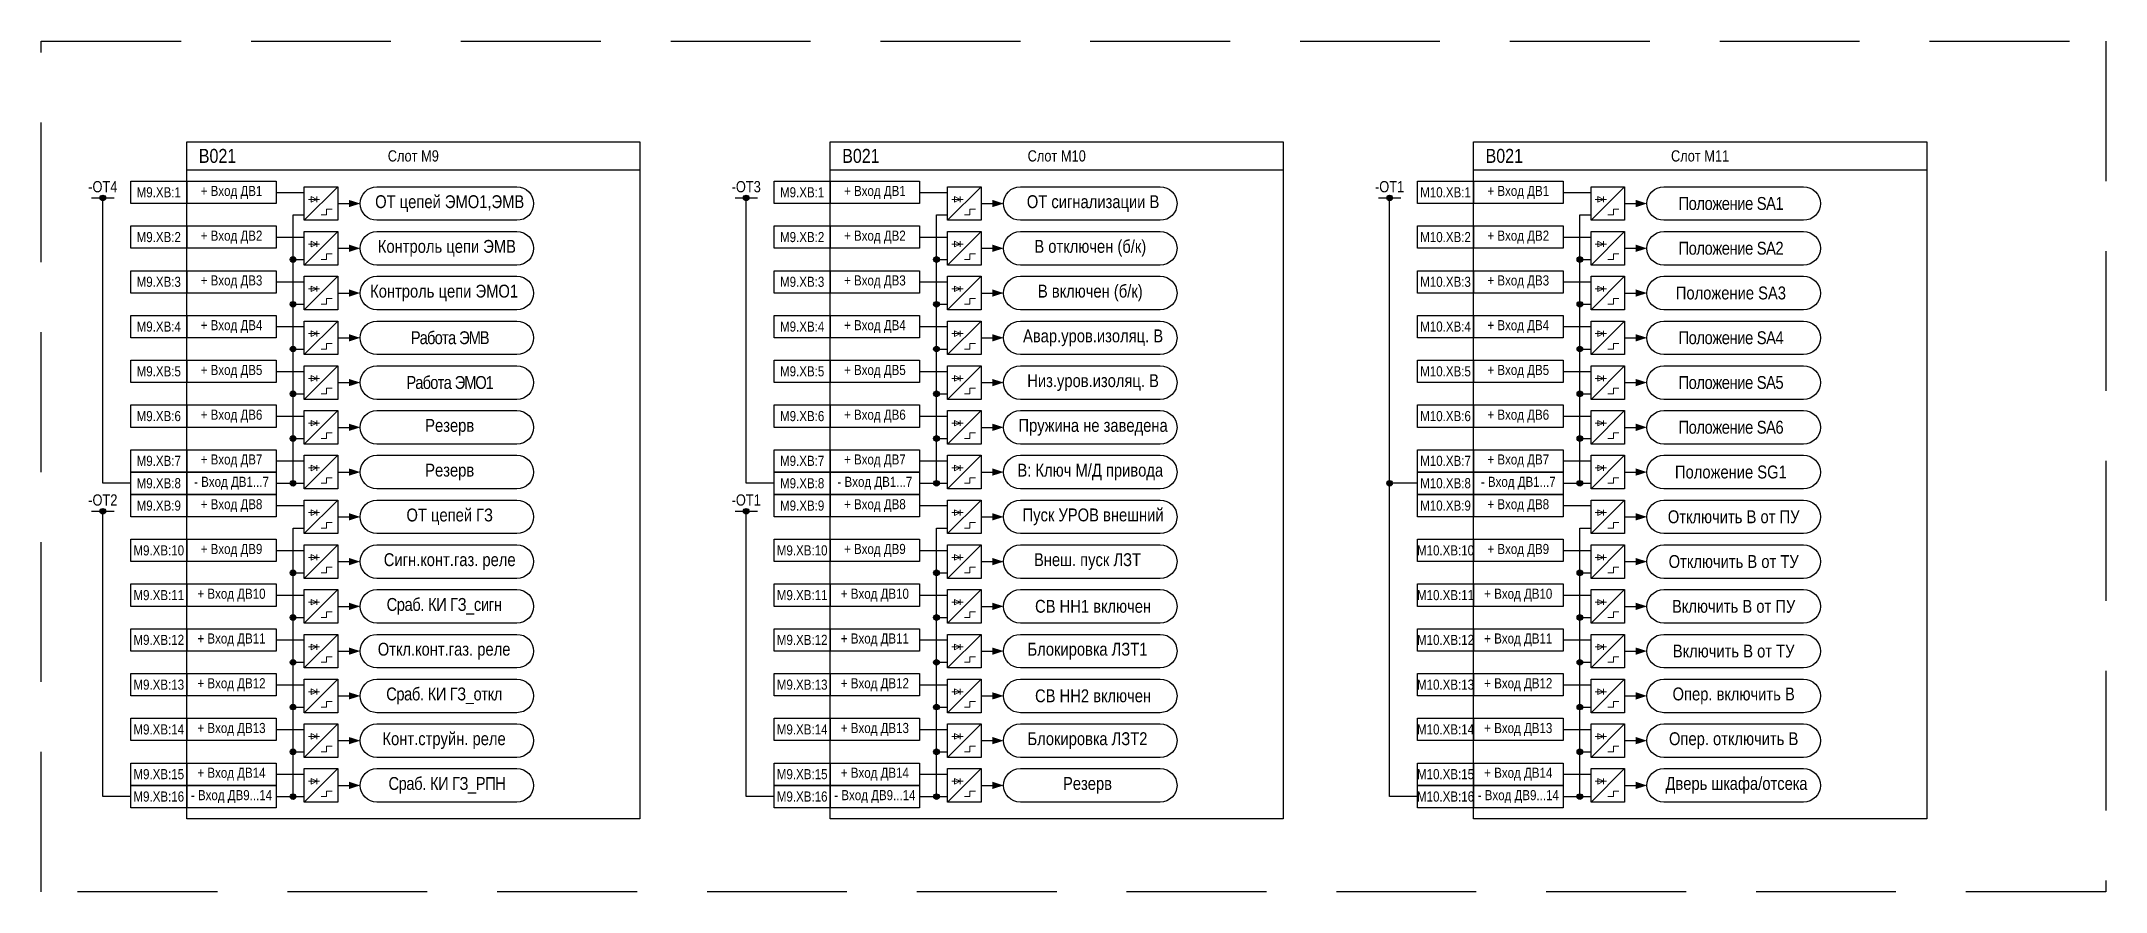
# Model space of a CAD drawing. Header units: millimetres. Extents: x 1657 to 7470, y -558 to 594.
# Drawn here: x 6330 to 6699, y -279 to -127 of the extents above; entities that cross this region are included whole.
import ezdxf

# ---------------------------------------------------------------- set-up
doc = ezdxf.new("R2010")
doc.units = ezdxf.units.MM
doc.linetypes.add('штриховая2', pattern=[0.375, 0.25, -0.125])
doc.layers.add('_ОРЗ_0.3', color=7, linetype='Continuous', lineweight=30)
doc.layers.add('TEXT', color=7, linetype='Continuous', lineweight=25)
doc.layers.add('Основная', color=7, linetype='Continuous')
doc.styles.add('1.8_Gost_RD', font='ARIALN.TTF', dxfattribs={"height": 1.8})
doc.styles.add('2.5_Gost_RD', font='ARIALN.TTF', dxfattribs={"height": 2.5})

msp = doc.modelspace()

# ---------------------------------------------------------------- texts
at = {"ltscale": 100, "attachment_point": 5}
for s, insert, char_height, width, style in [('B021', (6361.5, -147.5), 2.5, 11, '2.5_Gost_RD'), ('Слот М9', (6396.5, -147.5), 2, 81, '1.8_Gost_RD'), ('B021', (6476.5, -147.5), 2.5, 11, '2.5_Gost_RD'), ('Слот М10', (6511.5, -147.5), 2, 81, '1.8_Gost_RD'), ('B021', (6591.5, -147.5), 2.5, 11, '2.5_Gost_RD'), ('Слот М11', (6626.5, -147.5), 2, 81, '1.8_Gost_RD'), ('-ОТ4', (6341, -153), 2, 81, '1.8_Gost_RD'), ('M9.XB:1', (6351, -154), 1.8, 10, '1.8_Gost_RD'), ('+ Вход ДВ1', (6364, -154), 1.8, 16, '1.8_Gost_RD'), ('-ОТ3', (6456, -153), 2, 81, '1.8_Gost_RD'), ('M9.XB:1', (6466, -154), 1.8, 10, '1.8_Gost_RD'), ('+ Вход ДВ1', (6479, -154), 1.8, 16, '1.8_Gost_RD'), ('ОТ сигнализации В', (6518, -156), 2.3, 31, '2.5_Gost_RD'), ('-ОТ1', (6571, -153), 2, 81, '1.8_Gost_RD'), ('M10.XB:1', (6581, -154), 1.8, 10, '1.8_Gost_RD'), ('+ Вход ДВ1', (6594, -154), 1.8, 16, '1.8_Gost_RD'), ('M9.XB:2', (6351, -162), 1.8, 10, '1.8_Gost_RD'), ('+ Вход ДВ2', (6364, -162), 1.8, 16, '1.8_Gost_RD'), ('M9.XB:2', (6466, -162), 1.8, 10, '1.8_Gost_RD'), ('+ Вход ДВ2', (6479, -162), 1.8, 16, '1.8_Gost_RD'), ('M10.XB:2', (6581, -162), 1.8, 10, '1.8_Gost_RD'), ('+ Вход ДВ2', (6594, -162), 1.8, 16, '1.8_Gost_RD'), ('M9.XB:3', (6351, -170), 1.8, 10, '1.8_Gost_RD'), ('+ Вход ДВ3', (6364, -170), 1.8, 16, '1.8_Gost_RD'), ('M9.XB:3', (6466, -170), 1.8, 10, '1.8_Gost_RD'), ('+ Вход ДВ3', (6479, -170), 1.8, 16, '1.8_Gost_RD'), ('M10.XB:3', (6581, -170), 1.8, 10, '1.8_Gost_RD'), ('+ Вход ДВ3', (6594, -170), 1.8, 16, '1.8_Gost_RD'), ('M9.XB:4', (6351, -178), 1.8, 10, '1.8_Gost_RD'), ('+ Вход ДВ4', (6364, -178), 1.8, 16, '1.8_Gost_RD'), ('M9.XB:4', (6466, -178), 1.8, 10, '1.8_Gost_RD'), ('+ Вход ДВ4', (6479, -178), 1.8, 16, '1.8_Gost_RD'), ('M10.XB:4', (6581, -178), 1.8, 10, '1.8_Gost_RD'), ('+ Вход ДВ4', (6594, -178), 1.8, 16, '1.8_Gost_RD'), ('M9.XB:5', (6351, -186), 1.8, 10, '1.8_Gost_RD'), ('+ Вход ДВ5', (6364, -186), 1.8, 16, '1.8_Gost_RD'), ('M9.XB:5', (6466, -186), 1.8, 10, '1.8_Gost_RD'), ('+ Вход ДВ5', (6479, -186), 1.8, 16, '1.8_Gost_RD'), ('M10.XB:5', (6581, -186), 1.8, 10, '1.8_Gost_RD'), ('+ Вход ДВ5', (6594, -186), 1.8, 16, '1.8_Gost_RD'), ('M9.XB:6', (6351, -194), 1.8, 10, '1.8_Gost_RD'), ('+ Вход ДВ6', (6364, -194), 1.8, 16, '1.8_Gost_RD'), ('\\A1;Резерв', (6403, -196), 2.3, 29.7748, '2.5_Gost_RD'), ('M9.XB:6', (6466, -194), 1.8, 10, '1.8_Gost_RD'), ('+ Вход ДВ6', (6479, -194), 1.8, 16, '1.8_Gost_RD'), ('M10.XB:6', (6581, -194), 1.8, 10, '1.8_Gost_RD'), ('+ Вход ДВ6', (6594, -194), 1.8, 16, '1.8_Gost_RD'), ('M9.XB:7', (6351, -202), 1.8, 10, '1.8_Gost_RD'), ('+ Вход ДВ7', (6364, -202), 1.8, 16, '1.8_Gost_RD'), ('\\A1;Резерв', (6403, -204), 2.3, 29.7748, '2.5_Gost_RD'), ('M9.XB:7', (6466, -202), 1.8, 10, '1.8_Gost_RD'), ('+ Вход ДВ7', (6479, -202), 1.8, 16, '1.8_Gost_RD'), ('M10.XB:7', (6581, -202), 1.8, 10, '1.8_Gost_RD'), ('+ Вход ДВ7', (6594, -202), 1.8, 16, '1.8_Gost_RD'), ('M9.XB:8', (6351, -206), 1.8, 10, '1.8_Gost_RD'), ('- Вход ДВ1...7', (6364, -206), 1.8, 16, '1.8_Gost_RD'), ('M9.XB:8', (6466, -206), 1.8, 10, '1.8_Gost_RD'), ('- Вход ДВ1...7', (6479, -206), 1.8, 16, '1.8_Gost_RD'), ('M10.XB:8', (6581, -206), 1.8, 10, '1.8_Gost_RD'), ('- Вход ДВ1...7', (6594, -206), 1.8, 16, '1.8_Gost_RD'), ('-ОТ2', (6341, -209), 2, 81, '1.8_Gost_RD'), ('M9.XB:9', (6351, -210), 1.8, 10, '1.8_Gost_RD'), ('+ Вход ДВ8', (6364, -210), 1.8, 16, '1.8_Gost_RD'), ('-ОТ1', (6456, -209), 2, 81, '1.8_Gost_RD'), ('M9.XB:9', (6466, -210), 1.8, 10, '1.8_Gost_RD'), ('+ Вход ДВ8', (6479, -210), 1.8, 16, '1.8_Gost_RD'), ('Пуск УРОВ внешний', (6518, -212), 2.3, 31, '2.5_Gost_RD'), ('M10.XB:9', (6581, -210), 1.8, 10, '1.8_Gost_RD'), ('+ Вход ДВ8', (6594, -210), 1.8, 16, '1.8_Gost_RD'), ('M9.XB:10', (6351, -218), 1.8, 10, '1.8_Gost_RD'), ('+ Вход ДВ9', (6364, -218), 1.8, 16, '1.8_Gost_RD'), ('M9.XB:10', (6466, -218), 1.8, 10, '1.8_Gost_RD'), ('+ Вход ДВ9', (6479, -218), 1.8, 16, '1.8_Gost_RD'), ('M10.XB:10', (6581, -218), 1.8, 10, '1.8_Gost_RD'), ('+ Вход ДВ9', (6594, -218), 1.8, 16, '1.8_Gost_RD'), ('M9.XB:11', (6351, -226), 1.8, 10, '1.8_Gost_RD'), ('+ Вход ДВ10', (6364, -226), 1.8, 16, '1.8_Gost_RD'), ('M9.XB:11', (6466, -226), 1.8, 10, '1.8_Gost_RD'), ('+ Вход ДВ10', (6479, -226), 1.8, 16, '1.8_Gost_RD'), ('M10.XB:11', (6581, -226), 1.8, 10, '1.8_Gost_RD'), ('+ Вход ДВ10', (6594, -226), 1.8, 16, '1.8_Gost_RD'), ('СВ НН1 включен', (6518, -228), 2.3, 31, '2.5_Gost_RD'), ('M9.XB:12', (6351, -234), 1.8, 10, '1.8_Gost_RD'), ('+ Вход ДВ11', (6364, -234), 1.8, 16, '1.8_Gost_RD'), ('M9.XB:12', (6466, -234), 1.8, 10, '1.8_Gost_RD'), ('+ Вход ДВ11', (6479, -234), 1.8, 16, '1.8_Gost_RD'), ('M10.XB:12', (6581, -234), 1.8, 10, '1.8_Gost_RD'), ('+ Вход ДВ11', (6594, -234), 1.8, 16, '1.8_Gost_RD'), ('M9.XB:13', (6351, -242), 1.8, 10, '1.8_Gost_RD'), ('+ Вход ДВ12', (6364, -242), 1.8, 16, '1.8_Gost_RD'), ('M9.XB:13', (6466, -242), 1.8, 10, '1.8_Gost_RD'), ('+ Вход ДВ12', (6479, -242), 1.8, 16, '1.8_Gost_RD'), ('СВ НН2 включен', (6518, -244), 2.3, 31, '2.5_Gost_RD'), ('M10.XB:13', (6581, -242), 1.8, 10, '1.8_Gost_RD'), ('+ Вход ДВ12', (6594, -242), 1.8, 16, '1.8_Gost_RD'), ('Опер. включить В', (6632.5, -244), 2.3, 31, '2.5_Gost_RD'), ('M9.XB:14', (6351, -250), 1.8, 10, '1.8_Gost_RD'), ('+ Вход ДВ13', (6364, -250), 1.8, 16, '1.8_Gost_RD'), ('\\A1;Конт.струйн. реле', (6402, -252), 2.3, 31, '2.5_Gost_RD'), ('M9.XB:14', (6466, -250), 1.8, 10, '1.8_Gost_RD'), ('+ Вход ДВ13', (6479, -250), 1.8, 16, '1.8_Gost_RD'), ('M10.XB:14', (6581, -250), 1.8, 10, '1.8_Gost_RD'), ('+ Вход ДВ13', (6594, -250), 1.8, 16, '1.8_Gost_RD'), ('Опер. отключить В', (6632.5, -252), 2.3, 31, '2.5_Gost_RD'), ('M9.XB:15', (6351, -258), 1.8, 10, '1.8_Gost_RD'), ('+ Вход ДВ14', (6364, -258), 1.8, 16, '1.8_Gost_RD'), ('M9.XB:15', (6466, -258), 1.8, 10, '1.8_Gost_RD'), ('+ Вход ДВ14', (6479, -258), 1.8, 16, '1.8_Gost_RD'), ('M10.XB:15', (6581, -258), 1.8, 10, '1.8_Gost_RD'), ('+ Вход ДВ14', (6594, -258), 1.8, 16, '1.8_Gost_RD'), ('M9.XB:16', (6351, -262), 1.8, 10, '1.8_Gost_RD'), ('- Вход ДВ9...14', (6364, -262), 1.8, 16, '1.8_Gost_RD'), ('\\A1;{\\T0.95;Сраб. КИ ГЗ_РПН}', (6402.5, -260), 2.3, 31, '2.5_Gost_RD'), ('M9.XB:16', (6466, -262), 1.8, 10, '1.8_Gost_RD'), ('- Вход ДВ9...14', (6479, -262), 1.8, 16, '1.8_Gost_RD'), ('M10.XB:16', (6581, -262), 1.8, 10, '1.8_Gost_RD'), ('- Вход ДВ9...14', (6594, -262), 1.8, 16, '1.8_Gost_RD')]:
    msp.add_mtext(s, dxfattribs=dict(at, insert=insert, char_height=char_height, width=width, style=style))
at = {"layer": 'TEXT', "ltscale": 100, "char_height": 2.3, "attachment_point": 5, "style": '2.5_Gost_RD'}
for s, insert, width in [('ОТ цепей ЭМО1,ЭМВ', (6403, -156), 31), ('{\\T0.95;Положение SA1}', (6632, -156), 31), ('В отключен (б/к)', (6517.5, -164), 31), ('Контроль цепи ЭМВ', (6402.5, -164), 28), ('{\\T0.95;Положение SA2}', (6632, -164), 31), ('Контроль цепи ЭМО1', (6402, -172), 28), ('В включен (б/к)', (6517.5, -172), 31), ('Положение SA3', (6632, -172), 31), ('{\\T0.9;Работа ЭМВ}', (6403, -180), 31), ('Авар.уров.изоляц. В', (6518, -180), 31), ('{\\T0.95;Положение SA4}', (6632, -180), 31), ('{\\T0.9;Работа ЭМО1}', (6403, -188), 31), ('Низ.уров.изоляц. В', (6518, -188), 31), ('{\\T0.95;Положение SA5}', (6632, -188), 31), ('Пружина не заведена', (6518, -196), 31), ('{\\T0.95;Положение SA6}', (6632, -196), 31), ('В: Ключ М/Д привода', (6517.5, -204), 31), ('Положение SG1', (6632, -204), 31), ('ОТ цепей ГЗ', (6403, -212), 31), ('Отключить В от ПУ', (6632.5, -212), 31), ('\\A1;Сигн.конт.газ. реле', (6403, -220), 31), ('\\A1;Внеш. пуск ЛЗТ', (6517, -220), 31), ('Отключить В от ТУ', (6632.5, -220), 31), ('\\A1;{\\T0.95;Сраб. КИ ГЗ_сигн}', (6402, -228), 31), ('Включить В от ПУ', (6632.5, -228), 31), ('\\A1;Откл.конт.газ. реле', (6402, -236), 31), ('\\A1;Блокировка ЛЗТ1', (6517, -236), 31), ('Включить В от ТУ', (6632.5, -236), 31), ('\\A1;{\\T0.95;Сраб. КИ ГЗ_откл}', (6402, -244), 31), ('\\A1;Блокировка ЛЗТ2', (6517, -252), 31), ('\\A1;Резерв', (6517, -260), 31), ('Дверь шкафа/отсека', (6633, -260), 31)]:
    msp.add_mtext(s, dxfattribs=dict(at, insert=insert, width=width))

# ---------------------------------------------------------------- blocks, each defined once
blk = doc.blocks.new('Точка')
at = {"ltscale": 100}
h = blk.add_hatch(color=256, dxfattribs=at)
h.dxf.hatch_style = 1
edge = h.paths.add_edge_path()
edge.add_arc((0, 0), 0.5, 0, 360)
blk.add_circle((0, 0), 0.5, dxfattribs=at)
blk = doc.blocks.new('*U114')
at = {"ltscale": 0.25}
blk.add_line((0, 0), (3, 0), dxfattribs=at)
blk.add_lwpolyline([(2, 0, 1.3, 0, 0), (4, 0, 0, 0, 0)], format="xyseb", dxfattribs=at)
blk = doc.blocks.new('*U115')
at = {"ltscale": 0.25}
blk.add_line((0, 0), (3, 0), dxfattribs=at)
blk.add_lwpolyline([(2, 0, 1.3, 0, 0), (4, 0, 0, 0, 0)], format="xyseb", dxfattribs=at)
blk = doc.blocks.new('*U116')
at = {"ltscale": 0.25}
blk.add_line((0, 0), (3, 0), dxfattribs=at)
blk.add_lwpolyline([(2, 0, 1.3, 0, 0), (4, 0, 0, 0, 0)], format="xyseb", dxfattribs=at)
blk = doc.blocks.new('*U117')
at = {"ltscale": 0.25}
blk.add_line((0, 0), (3, 0), dxfattribs=at)
blk.add_lwpolyline([(2, 0, 1.3, 0, 0), (4, 0, 0, 0, 0)], format="xyseb", dxfattribs=at)
blk = doc.blocks.new('*U118')
at = {"ltscale": 0.25}
blk.add_line((0, 0), (3, 0), dxfattribs=at)
blk.add_lwpolyline([(2, 0, 1.3, 0, 0), (4, 0, 0, 0, 0)], format="xyseb", dxfattribs=at)
blk = doc.blocks.new('*U119')
at = {"ltscale": 0.25}
blk.add_line((0, 0), (3, 0), dxfattribs=at)
blk.add_lwpolyline([(2, 0, 1.3, 0, 0), (4, 0, 0, 0, 0)], format="xyseb", dxfattribs=at)
blk = doc.blocks.new('*U120')
at = {"ltscale": 0.25}
blk.add_line((0, 0), (3, 0), dxfattribs=at)
blk.add_lwpolyline([(2, 0, 1.3, 0, 0), (4, 0, 0, 0, 0)], format="xyseb", dxfattribs=at)
blk = doc.blocks.new('*U121')
at = {"ltscale": 0.25}
blk.add_line((0, 0), (3, 0), dxfattribs=at)
blk.add_lwpolyline([(2, 0, 1.3, 0, 0), (4, 0, 0, 0, 0)], format="xyseb", dxfattribs=at)
blk = doc.blocks.new('*U122')
at = {"ltscale": 0.25}
blk.add_line((0, 0), (3, 0), dxfattribs=at)
blk.add_lwpolyline([(2, 0, 1.3, 0, 0), (4, 0, 0, 0, 0)], format="xyseb", dxfattribs=at)
blk = doc.blocks.new('*U123')
at = {"ltscale": 0.25}
blk.add_line((0, 0), (3, 0), dxfattribs=at)
blk.add_lwpolyline([(2, 0, 1.3, 0, 0), (4, 0, 0, 0, 0)], format="xyseb", dxfattribs=at)
blk = doc.blocks.new('*U124')
at = {"ltscale": 0.25}
blk.add_line((0, 0), (3, 0), dxfattribs=at)
blk.add_lwpolyline([(2, 0, 1.3, 0, 0), (4, 0, 0, 0, 0)], format="xyseb", dxfattribs=at)
blk = doc.blocks.new('*U125')
at = {"ltscale": 0.25}
blk.add_line((0, 0), (3, 0), dxfattribs=at)
blk.add_lwpolyline([(2, 0, 1.3, 0, 0), (4, 0, 0, 0, 0)], format="xyseb", dxfattribs=at)
blk = doc.blocks.new('*U112')
at = {"ltscale": 0.25}
blk.add_line((0, 0), (3, 0), dxfattribs=at)
blk.add_lwpolyline([(2, 0, 1.3, 0, 0), (4, 0, 0, 0, 0)], format="xyseb", dxfattribs=at)
blk = doc.blocks.new('*U113')
at = {"ltscale": 0.25}
blk.add_line((0, 0), (3, 0), dxfattribs=at)
blk.add_lwpolyline([(2, 0, 1.3, 0, 0), (4, 0, 0, 0, 0)], format="xyseb", dxfattribs=at)
blk = doc.blocks.new('*U156')
at = {"ltscale": 0.25}
blk.add_line((0, 0), (3, 0), dxfattribs=at)
blk.add_lwpolyline([(2, 0, 1.3, 0, 0), (4, 0, 0, 0, 0)], format="xyseb", dxfattribs=at)
blk = doc.blocks.new('*U157')
at = {"ltscale": 0.25}
blk.add_line((0, 0), (3, 0), dxfattribs=at)
blk.add_lwpolyline([(2, 0, 1.3, 0, 0), (4, 0, 0, 0, 0)], format="xyseb", dxfattribs=at)
blk = doc.blocks.new('*U158')
at = {"ltscale": 0.25}
blk.add_line((0, 0), (3, 0), dxfattribs=at)
blk.add_lwpolyline([(2, 0, 1.3, 0, 0), (4, 0, 0, 0, 0)], format="xyseb", dxfattribs=at)
blk = doc.blocks.new('*U159')
at = {"ltscale": 0.25}
blk.add_line((0, 0), (3, 0), dxfattribs=at)
blk.add_lwpolyline([(2, 0, 1.3, 0, 0), (4, 0, 0, 0, 0)], format="xyseb", dxfattribs=at)
blk = doc.blocks.new('*U148')
at = {"ltscale": 0.25}
blk.add_line((0, 0), (3, 0), dxfattribs=at)
blk.add_lwpolyline([(2, 0, 1.3, 0, 0), (4, 0, 0, 0, 0)], format="xyseb", dxfattribs=at)
blk = doc.blocks.new('*U149')
at = {"ltscale": 0.25}
blk.add_line((0, 0), (3, 0), dxfattribs=at)
blk.add_lwpolyline([(2, 0, 1.3, 0, 0), (4, 0, 0, 0, 0)], format="xyseb", dxfattribs=at)
blk = doc.blocks.new('*U150')
at = {"ltscale": 0.25}
blk.add_line((0, 0), (3, 0), dxfattribs=at)
blk.add_lwpolyline([(2, 0, 1.3, 0, 0), (4, 0, 0, 0, 0)], format="xyseb", dxfattribs=at)
blk = doc.blocks.new('*U151')
at = {"ltscale": 0.25}
blk.add_line((0, 0), (3, 0), dxfattribs=at)
blk.add_lwpolyline([(2, 0, 1.3, 0, 0), (4, 0, 0, 0, 0)], format="xyseb", dxfattribs=at)
blk = doc.blocks.new('*U152')
at = {"ltscale": 0.25}
blk.add_line((0, 0), (3, 0), dxfattribs=at)
blk.add_lwpolyline([(2, 0, 1.3, 0, 0), (4, 0, 0, 0, 0)], format="xyseb", dxfattribs=at)
blk = doc.blocks.new('*U153')
at = {"ltscale": 0.25}
blk.add_line((0, 0), (3, 0), dxfattribs=at)
blk.add_lwpolyline([(2, 0, 1.3, 0, 0), (4, 0, 0, 0, 0)], format="xyseb", dxfattribs=at)
blk = doc.blocks.new('*U154')
at = {"ltscale": 0.25}
blk.add_line((0, 0), (3, 0), dxfattribs=at)
blk.add_lwpolyline([(2, 0, 1.3, 0, 0), (4, 0, 0, 0, 0)], format="xyseb", dxfattribs=at)
blk = doc.blocks.new('*U155')
at = {"ltscale": 0.25}
blk.add_line((0, 0), (3, 0), dxfattribs=at)
blk.add_lwpolyline([(2, 0, 1.3, 0, 0), (4, 0, 0, 0, 0)], format="xyseb", dxfattribs=at)
blk = doc.blocks.new('*U146')
at = {"ltscale": 0.25}
blk.add_line((0, 0), (3, 0), dxfattribs=at)
blk.add_lwpolyline([(2, 0, 1.3, 0, 0), (4, 0, 0, 0, 0)], format="xyseb", dxfattribs=at)
blk = doc.blocks.new('*U147')
at = {"ltscale": 0.25}
blk.add_line((0, 0), (3, 0), dxfattribs=at)
blk.add_lwpolyline([(2, 0, 1.3, 0, 0), (4, 0, 0, 0, 0)], format="xyseb", dxfattribs=at)

# ---------------------------------------------------------------- linework, layer by layer
at = {"lineweight": 13, "ltscale": 0.25}
for p, q in [((6379.25, -154.75), (6379.25, -155.75)), ((6494.25, -154.75), (6494.25, -155.75)), ((6609.25, -154.75), (6609.25, -155.75)), ((6379.25, -162.75), (6379.25, -163.75)), ((6494.25, -162.75), (6494.25, -163.75)), ((6609.25, -162.75), (6609.25, -163.75)), ((6379.25, -170.75), (6379.25, -171.75)), ((6494.25, -170.75), (6494.25, -171.75)), ((6609.25, -170.75), (6609.25, -171.75)), ((6379.25, -178.75), (6379.25, -179.75)), ((6494.25, -178.75), (6494.25, -179.75)), ((6609.25, -178.75), (6609.25, -179.75)), ((6379.25, -186.75), (6379.25, -187.75)), ((6494.25, -186.75), (6494.25, -187.75)), ((6609.25, -186.75), (6609.25, -187.75)), ((6379.25, -194.75), (6379.25, -195.75)), ((6494.25, -194.75), (6494.25, -195.75)), ((6609.25, -194.75), (6609.25, -195.75)), ((6379.25, -202.75), (6379.25, -203.75)), ((6494.25, -202.75), (6494.25, -203.75)), ((6609.25, -202.75), (6609.25, -203.75)), ((6379.25, -210.75), (6379.25, -211.75)), ((6494.25, -210.75), (6494.25, -211.75)), ((6609.25, -210.75), (6609.25, -211.75)), ((6379.25, -218.75), (6379.25, -219.75)), ((6494.25, -218.75), (6494.25, -219.75)), ((6609.25, -218.75), (6609.25, -219.75)), ((6379.25, -226.75), (6379.25, -227.75)), ((6494.25, -226.75), (6494.25, -227.75)), ((6609.25, -226.75), (6609.25, -227.75)), ((6379.25, -234.75), (6379.25, -235.75)), ((6494.25, -234.75), (6494.25, -235.75)), ((6609.25, -234.75), (6609.25, -235.75)), ((6379.25, -242.75), (6379.25, -243.75)), ((6494.25, -242.75), (6494.25, -243.75)), ((6609.25, -242.75), (6609.25, -243.75)), ((6379.25, -250.75), (6379.25, -251.75)), ((6494.25, -250.75), (6494.25, -251.75)), ((6609.25, -250.75), (6609.25, -251.75)), ((6379.25, -258.75), (6379.25, -259.75)), ((6494.25, -258.75), (6494.25, -259.75)), ((6609.25, -258.75), (6609.25, -259.75))]:
    msp.add_line(p, q, dxfattribs=at)
at = {"ltscale": 100}
for p, q in [((6339, -155), (6343, -155)), ((6341, -206), (6341, -155)), ((6454, -155), (6458, -155)), ((6456, -206), (6456, -155)), ((6569, -155), (6573, -155)), ((6571, -206), (6571, -155)), ((6346, -206), (6341, -206)), ((6461, -206), (6456, -206)), ((6576, -206), (6571, -206)), ((6571, -262), (6571, -206)), ((6339, -211), (6343, -211)), ((6341, -262), (6341, -211)), ((6454, -211), (6458, -211)), ((6456, -262), (6456, -211)), ((6346, -262), (6341, -262)), ((6461, -262), (6456, -262)), ((6576, -262), (6571, -262))]:
    msp.add_line(p, q, dxfattribs=at)
at = {"linetype": 'штриховая2', "ltscale": 100}
msp.add_lwpolyline([(6330, -127), (6699, -127), (6699, -279), (6330, -279)], close=True, dxfattribs=at)
at = {"ltscale": 100}
for points in [[(6356, -150), (6437, -150)], [(6471, -150), (6552, -150)], [(6586, -150), (6667, -150)], [(6375, -206), (6375, -158)], [(6490, -206), (6490, -158)], [(6605, -206), (6605, -158)], [(6375, -262), (6375, -214)], [(6490, -262), (6490, -214)], [(6605, -262), (6605, -214)]]:
    msp.add_lwpolyline(points, dxfattribs=at)
for points in [[(6346, -152), (6356, -152), (6356, -156), (6346, -156)], [(6356, -152), (6372, -152), (6372, -156), (6356, -156)], [(6461, -152), (6471, -152), (6471, -156), (6461, -156)], [(6471, -152), (6487, -152), (6487, -156), (6471, -156)], [(6576, -152), (6586, -152), (6586, -156), (6576, -156)], [(6586, -152), (6602, -152), (6602, -156), (6586, -156)], [(6346, -160), (6356, -160), (6356, -164), (6346, -164)], [(6356, -160), (6372, -160), (6372, -164), (6356, -164)], [(6461, -160), (6471, -160), (6471, -164), (6461, -164)], [(6471, -160), (6487, -160), (6487, -164), (6471, -164)], [(6576, -160), (6586, -160), (6586, -164), (6576, -164)], [(6586, -160), (6602, -160), (6602, -164), (6586, -164)], [(6346, -168), (6356, -168), (6356, -172), (6346, -172)], [(6356, -168), (6372, -168), (6372, -172), (6356, -172)], [(6461, -168), (6471, -168), (6471, -172), (6461, -172)], [(6471, -168), (6487, -168), (6487, -172), (6471, -172)], [(6576, -168), (6586, -168), (6586, -172), (6576, -172)], [(6586, -168), (6602, -168), (6602, -172), (6586, -172)], [(6346, -176), (6356, -176), (6356, -180), (6346, -180)], [(6356, -176), (6372, -176), (6372, -180), (6356, -180)], [(6461, -176), (6471, -176), (6471, -180), (6461, -180)], [(6471, -176), (6487, -176), (6487, -180), (6471, -180)], [(6576, -176), (6586, -176), (6586, -180), (6576, -180)], [(6586, -176), (6602, -176), (6602, -180), (6586, -180)], [(6346, -184), (6356, -184), (6356, -188), (6346, -188)], [(6356, -184), (6372, -184), (6372, -188), (6356, -188)], [(6461, -184), (6471, -184), (6471, -188), (6461, -188)], [(6471, -184), (6487, -184), (6487, -188), (6471, -188)], [(6576, -184), (6586, -184), (6586, -188), (6576, -188)], [(6586, -184), (6602, -184), (6602, -188), (6586, -188)], [(6346, -192), (6356, -192), (6356, -196), (6346, -196)], [(6356, -192), (6372, -192), (6372, -196), (6356, -196)], [(6461, -192), (6471, -192), (6471, -196), (6461, -196)], [(6471, -192), (6487, -192), (6487, -196), (6471, -196)], [(6576, -192), (6586, -192), (6586, -196), (6576, -196)], [(6586, -192), (6602, -192), (6602, -196), (6586, -196)], [(6346, -200), (6356, -200), (6356, -204), (6346, -204)], [(6356, -200), (6372, -200), (6372, -204), (6356, -204)], [(6461, -200), (6471, -200), (6471, -204), (6461, -204)], [(6471, -200), (6487, -200), (6487, -204), (6471, -204)], [(6576, -200), (6586, -200), (6586, -204), (6576, -204)], [(6586, -200), (6602, -200), (6602, -204), (6586, -204)], [(6346, -204), (6356, -204), (6356, -208), (6346, -208)], [(6356, -204), (6372, -204), (6372, -208), (6356, -208)], [(6461, -204), (6471, -204), (6471, -208), (6461, -208)], [(6471, -204), (6487, -204), (6487, -208), (6471, -208)], [(6576, -204), (6586, -204), (6586, -208), (6576, -208)], [(6586, -204), (6602, -204), (6602, -208), (6586, -208)], [(6346, -208), (6356, -208), (6356, -212), (6346, -212)], [(6356, -208), (6372, -208), (6372, -212), (6356, -212)], [(6461, -208), (6471, -208), (6471, -212), (6461, -212)], [(6471, -208), (6487, -208), (6487, -212), (6471, -212)], [(6576, -208), (6586, -208), (6586, -212), (6576, -212)], [(6586, -208), (6602, -208), (6602, -212), (6586, -212)], [(6346, -216), (6356, -216), (6356, -220), (6346, -220)], [(6356, -216), (6372, -216), (6372, -220), (6356, -220)], [(6461, -216), (6471, -216), (6471, -220), (6461, -220)], [(6471, -216), (6487, -216), (6487, -220), (6471, -220)], [(6576, -216), (6586, -216), (6586, -220), (6576, -220)], [(6586, -216), (6602, -216), (6602, -220), (6586, -220)], [(6346, -224), (6356, -224), (6356, -228), (6346, -228)], [(6356, -224), (6372, -224), (6372, -228), (6356, -228)], [(6461, -224), (6471, -224), (6471, -228), (6461, -228)], [(6471, -224), (6487, -224), (6487, -228), (6471, -228)], [(6576, -224), (6586, -224), (6586, -228), (6576, -228)], [(6586, -224), (6602, -224), (6602, -228), (6586, -228)], [(6346, -232), (6356, -232), (6356, -236), (6346, -236)], [(6356, -232), (6372, -232), (6372, -236), (6356, -236)], [(6461, -232), (6471, -232), (6471, -236), (6461, -236)], [(6471, -232), (6487, -232), (6487, -236), (6471, -236)], [(6576, -232), (6586, -232), (6586, -236), (6576, -236)], [(6586, -232), (6602, -232), (6602, -236), (6586, -236)], [(6346, -240), (6356, -240), (6356, -244), (6346, -244)], [(6356, -240), (6372, -240), (6372, -244), (6356, -244)], [(6461, -240), (6471, -240), (6471, -244), (6461, -244)], [(6471, -240), (6487, -240), (6487, -244), (6471, -244)], [(6576, -240), (6586, -240), (6586, -244), (6576, -244)], [(6586, -240), (6602, -240), (6602, -244), (6586, -244)], [(6346, -248), (6356, -248), (6356, -252), (6346, -252)], [(6356, -248), (6372, -248), (6372, -252), (6356, -252)], [(6461, -248), (6471, -248), (6471, -252), (6461, -252)], [(6471, -248), (6487, -248), (6487, -252), (6471, -252)], [(6576, -248), (6586, -248), (6586, -252), (6576, -252)], [(6586, -248), (6602, -248), (6602, -252), (6586, -252)], [(6346, -256), (6356, -256), (6356, -260), (6346, -260)], [(6356, -256), (6372, -256), (6372, -260), (6356, -260)], [(6461, -256), (6471, -256), (6471, -260), (6461, -260)], [(6471, -256), (6487, -256), (6487, -260), (6471, -260)], [(6576, -256), (6586, -256), (6586, -260), (6576, -260)], [(6586, -256), (6602, -256), (6602, -260), (6586, -260)], [(6346, -260), (6356, -260), (6356, -264), (6346, -264)], [(6356, -260), (6372, -260), (6372, -264), (6356, -264)], [(6461, -260), (6471, -260), (6471, -264), (6461, -264)], [(6471, -260), (6487, -260), (6487, -264), (6471, -264)], [(6576, -260), (6586, -260), (6586, -264), (6576, -264)], [(6586, -260), (6602, -260), (6602, -264), (6586, -264)]]:
    msp.add_lwpolyline(points, close=True, dxfattribs=at)
for points in [[(6377, -153), (6383, -153), (6383, -159), (6377, -159)], [(6492, -153), (6498, -153), (6498, -159), (6492, -159)], [(6607, -153), (6613, -153), (6613, -159), (6607, -159)], [(6377, -161), (6383, -161), (6383, -167), (6377, -167)], [(6492, -161), (6498, -161), (6498, -167), (6492, -167)], [(6607, -161), (6613, -161), (6613, -167), (6607, -167)], [(6377, -169), (6383, -169), (6383, -175), (6377, -175)], [(6492, -169), (6498, -169), (6498, -175), (6492, -175)], [(6607, -169), (6613, -169), (6613, -175), (6607, -175)], [(6377, -177), (6383, -177), (6383, -183), (6377, -183)], [(6492, -177), (6498, -177), (6498, -183), (6492, -183)], [(6607, -177), (6613, -177), (6613, -183), (6607, -183)], [(6377, -185), (6383, -185), (6383, -191), (6377, -191)], [(6492, -185), (6498, -185), (6498, -191), (6492, -191)], [(6607, -185), (6613, -185), (6613, -191), (6607, -191)], [(6377, -193), (6383, -193), (6383, -199), (6377, -199)], [(6492, -193), (6498, -193), (6498, -199), (6492, -199)], [(6607, -193), (6613, -193), (6613, -199), (6607, -199)], [(6377, -201), (6383, -201), (6383, -207), (6377, -207)], [(6492, -201), (6498, -201), (6498, -207), (6492, -207)], [(6607, -201), (6613, -201), (6613, -207), (6607, -207)], [(6377, -209), (6383, -209), (6383, -215), (6377, -215)], [(6492, -209), (6498, -209), (6498, -215), (6492, -215)], [(6607, -209), (6613, -209), (6613, -215), (6607, -215)], [(6377, -217), (6383, -217), (6383, -223), (6377, -223)], [(6492, -217), (6498, -217), (6498, -223), (6492, -223)], [(6607, -217), (6613, -217), (6613, -223), (6607, -223)], [(6377, -225), (6383, -225), (6383, -231), (6377, -231)], [(6492, -225), (6498, -225), (6498, -231), (6492, -231)], [(6607, -225), (6613, -225), (6613, -231), (6607, -231)], [(6377, -233), (6383, -233), (6383, -239), (6377, -239)], [(6492, -233), (6498, -233), (6498, -239), (6492, -239)], [(6607, -233), (6613, -233), (6613, -239), (6607, -239)], [(6377, -241), (6383, -241), (6383, -247), (6377, -247)], [(6492, -241), (6498, -241), (6498, -247), (6492, -247)], [(6607, -241), (6613, -241), (6613, -247), (6607, -247)], [(6377, -249), (6383, -249), (6383, -255), (6377, -255)], [(6492, -249), (6498, -249), (6498, -255), (6492, -255)], [(6607, -249), (6613, -249), (6613, -255), (6607, -255)], [(6377, -257), (6383, -257), (6383, -263), (6377, -263)], [(6492, -257), (6498, -257), (6498, -263), (6492, -263)], [(6607, -257), (6613, -257), (6613, -263), (6607, -263)]]:
    msp.add_lwpolyline(points, close=True)
at = {"lineweight": 13, "ltscale": 0.25}
for points in [[(6379.25, -155.25), (6378.25, -154.75), (6378.25, -155.75), (6379.25, -155.25)], [(6494.25, -155.25), (6493.25, -154.75), (6493.25, -155.75), (6494.25, -155.25)], [(6609.25, -155.25), (6608.25, -154.75), (6608.25, -155.75), (6609.25, -155.25)], [(6379.25, -163.25), (6378.25, -162.75), (6378.25, -163.75), (6379.25, -163.25)], [(6494.25, -163.25), (6493.25, -162.75), (6493.25, -163.75), (6494.25, -163.25)], [(6609.25, -163.25), (6608.25, -162.75), (6608.25, -163.75), (6609.25, -163.25)], [(6379.25, -171.25), (6378.25, -170.75), (6378.25, -171.75), (6379.25, -171.25)], [(6494.25, -171.25), (6493.25, -170.75), (6493.25, -171.75), (6494.25, -171.25)], [(6609.25, -171.25), (6608.25, -170.75), (6608.25, -171.75), (6609.25, -171.25)], [(6379.25, -179.25), (6378.25, -178.75), (6378.25, -179.75), (6379.25, -179.25)], [(6494.25, -179.25), (6493.25, -178.75), (6493.25, -179.75), (6494.25, -179.25)], [(6609.25, -179.25), (6608.25, -178.75), (6608.25, -179.75), (6609.25, -179.25)], [(6379.25, -187.25), (6378.25, -186.75), (6378.25, -187.75), (6379.25, -187.25)], [(6494.25, -187.25), (6493.25, -186.75), (6493.25, -187.75), (6494.25, -187.25)], [(6609.25, -187.25), (6608.25, -186.75), (6608.25, -187.75), (6609.25, -187.25)], [(6379.25, -195.25), (6378.25, -194.75), (6378.25, -195.75), (6379.25, -195.25)], [(6494.25, -195.25), (6493.25, -194.75), (6493.25, -195.75), (6494.25, -195.25)], [(6609.25, -195.25), (6608.25, -194.75), (6608.25, -195.75), (6609.25, -195.25)], [(6379.25, -203.25), (6378.25, -202.75), (6378.25, -203.75), (6379.25, -203.25)], [(6494.25, -203.25), (6493.25, -202.75), (6493.25, -203.75), (6494.25, -203.25)], [(6609.25, -203.25), (6608.25, -202.75), (6608.25, -203.75), (6609.25, -203.25)], [(6379.25, -211.25), (6378.25, -210.75), (6378.25, -211.75), (6379.25, -211.25)], [(6494.25, -211.25), (6493.25, -210.75), (6493.25, -211.75), (6494.25, -211.25)], [(6609.25, -211.25), (6608.25, -210.75), (6608.25, -211.75), (6609.25, -211.25)], [(6379.25, -219.25), (6378.25, -218.75), (6378.25, -219.75), (6379.25, -219.25)], [(6494.25, -219.25), (6493.25, -218.75), (6493.25, -219.75), (6494.25, -219.25)], [(6609.25, -219.25), (6608.25, -218.75), (6608.25, -219.75), (6609.25, -219.25)], [(6379.25, -227.25), (6378.25, -226.75), (6378.25, -227.75), (6379.25, -227.25)], [(6494.25, -227.25), (6493.25, -226.75), (6493.25, -227.75), (6494.25, -227.25)], [(6609.25, -227.25), (6608.25, -226.75), (6608.25, -227.75), (6609.25, -227.25)], [(6379.25, -235.25), (6378.25, -234.75), (6378.25, -235.75), (6379.25, -235.25)], [(6494.25, -235.25), (6493.25, -234.75), (6493.25, -235.75), (6494.25, -235.25)], [(6609.25, -235.25), (6608.25, -234.75), (6608.25, -235.75), (6609.25, -235.25)], [(6379.25, -243.25), (6378.25, -242.75), (6378.25, -243.75), (6379.25, -243.25)], [(6494.25, -243.25), (6493.25, -242.75), (6493.25, -243.75), (6494.25, -243.25)], [(6609.25, -243.25), (6608.25, -242.75), (6608.25, -243.75), (6609.25, -243.25)], [(6379.25, -251.25), (6378.25, -250.75), (6378.25, -251.75), (6379.25, -251.25)], [(6494.25, -251.25), (6493.25, -250.75), (6493.25, -251.75), (6494.25, -251.25)], [(6609.25, -251.25), (6608.25, -250.75), (6608.25, -251.75), (6609.25, -251.25)], [(6379.25, -259.25), (6378.25, -258.75), (6378.25, -259.75), (6379.25, -259.25)], [(6494.25, -259.25), (6493.25, -258.75), (6493.25, -259.75), (6494.25, -259.25)], [(6609.25, -259.25), (6608.25, -258.75), (6608.25, -259.75), (6609.25, -259.25)]]:
    msp.add_lwpolyline(points, dxfattribs=at)
at = {"lineweight": 13, "flags": 128}
for points in [[(6378.5, -154.5, 0, 0, 0), (6378.5, -154, 0.25, 0, 0), (6378.5, -153.5, 0, 0, 0)], [(6379, -154.5, 0, 0, 0), (6379, -154, 0.25, 0, 0), (6379, -153.5, 0, 0, 0)], [(6493.5, -154.5, 0, 0, 0), (6493.5, -154, 0.25, 0, 0), (6493.5, -153.5, 0, 0, 0)], [(6494, -154.5, 0, 0, 0), (6494, -154, 0.25, 0, 0), (6494, -153.5, 0, 0, 0)], [(6608.5, -154.5, 0, 0, 0), (6608.5, -154, 0.25, 0, 0), (6608.5, -153.5, 0, 0, 0)], [(6609, -154.5, 0, 0, 0), (6609, -154, 0.25, 0, 0), (6609, -153.5, 0, 0, 0)], [(6378.5, -162.5, 0, 0, 0), (6378.5, -162, 0.25, 0, 0), (6378.5, -161.5, 0, 0, 0)], [(6379, -162.5, 0, 0, 0), (6379, -162, 0.25, 0, 0), (6379, -161.5, 0, 0, 0)], [(6493.5, -162.5, 0, 0, 0), (6493.5, -162, 0.25, 0, 0), (6493.5, -161.5, 0, 0, 0)], [(6494, -162.5, 0, 0, 0), (6494, -162, 0.25, 0, 0), (6494, -161.5, 0, 0, 0)], [(6608.5, -162.5, 0, 0, 0), (6608.5, -162, 0.25, 0, 0), (6608.5, -161.5, 0, 0, 0)], [(6609, -162.5, 0, 0, 0), (6609, -162, 0.25, 0, 0), (6609, -161.5, 0, 0, 0)], [(6378.5, -170.5, 0, 0, 0), (6378.5, -170, 0.25, 0, 0), (6378.5, -169.5, 0, 0, 0)], [(6379, -170.5, 0, 0, 0), (6379, -170, 0.25, 0, 0), (6379, -169.5, 0, 0, 0)], [(6493.5, -170.5, 0, 0, 0), (6493.5, -170, 0.25, 0, 0), (6493.5, -169.5, 0, 0, 0)], [(6494, -170.5, 0, 0, 0), (6494, -170, 0.25, 0, 0), (6494, -169.5, 0, 0, 0)], [(6608.5, -170.5, 0, 0, 0), (6608.5, -170, 0.25, 0, 0), (6608.5, -169.5, 0, 0, 0)], [(6609, -170.5, 0, 0, 0), (6609, -170, 0.25, 0, 0), (6609, -169.5, 0, 0, 0)], [(6378.5, -178.5, 0, 0, 0), (6378.5, -178, 0.25, 0, 0), (6378.5, -177.5, 0, 0, 0)], [(6379, -178.5, 0, 0, 0), (6379, -178, 0.25, 0, 0), (6379, -177.5, 0, 0, 0)], [(6493.5, -178.5, 0, 0, 0), (6493.5, -178, 0.25, 0, 0), (6493.5, -177.5, 0, 0, 0)], [(6494, -178.5, 0, 0, 0), (6494, -178, 0.25, 0, 0), (6494, -177.5, 0, 0, 0)], [(6608.5, -178.5, 0, 0, 0), (6608.5, -178, 0.25, 0, 0), (6608.5, -177.5, 0, 0, 0)], [(6609, -178.5, 0, 0, 0), (6609, -178, 0.25, 0, 0), (6609, -177.5, 0, 0, 0)], [(6378.5, -186.5, 0, 0, 0), (6378.5, -186, 0.25, 0, 0), (6378.5, -185.5, 0, 0, 0)], [(6379, -186.5, 0, 0, 0), (6379, -186, 0.25, 0, 0), (6379, -185.5, 0, 0, 0)], [(6493.5, -186.5, 0, 0, 0), (6493.5, -186, 0.25, 0, 0), (6493.5, -185.5, 0, 0, 0)], [(6494, -186.5, 0, 0, 0), (6494, -186, 0.25, 0, 0), (6494, -185.5, 0, 0, 0)], [(6608.5, -186.5, 0, 0, 0), (6608.5, -186, 0.25, 0, 0), (6608.5, -185.5, 0, 0, 0)], [(6609, -186.5, 0, 0, 0), (6609, -186, 0.25, 0, 0), (6609, -185.5, 0, 0, 0)], [(6378.5, -194.5, 0, 0, 0), (6378.5, -194, 0.25, 0, 0), (6378.5, -193.5, 0, 0, 0)], [(6379, -194.5, 0, 0, 0), (6379, -194, 0.25, 0, 0), (6379, -193.5, 0, 0, 0)], [(6493.5, -194.5, 0, 0, 0), (6493.5, -194, 0.25, 0, 0), (6493.5, -193.5, 0, 0, 0)], [(6494, -194.5, 0, 0, 0), (6494, -194, 0.25, 0, 0), (6494, -193.5, 0, 0, 0)], [(6608.5, -194.5, 0, 0, 0), (6608.5, -194, 0.25, 0, 0), (6608.5, -193.5, 0, 0, 0)], [(6609, -194.5, 0, 0, 0), (6609, -194, 0.25, 0, 0), (6609, -193.5, 0, 0, 0)], [(6378.5, -202.5, 0, 0, 0), (6378.5, -202, 0.25, 0, 0), (6378.5, -201.5, 0, 0, 0)], [(6379, -202.5, 0, 0, 0), (6379, -202, 0.25, 0, 0), (6379, -201.5, 0, 0, 0)], [(6493.5, -202.5, 0, 0, 0), (6493.5, -202, 0.25, 0, 0), (6493.5, -201.5, 0, 0, 0)], [(6494, -202.5, 0, 0, 0), (6494, -202, 0.25, 0, 0), (6494, -201.5, 0, 0, 0)], [(6608.5, -202.5, 0, 0, 0), (6608.5, -202, 0.25, 0, 0), (6608.5, -201.5, 0, 0, 0)], [(6609, -202.5, 0, 0, 0), (6609, -202, 0.25, 0, 0), (6609, -201.5, 0, 0, 0)], [(6378.5, -210.5, 0, 0, 0), (6378.5, -210, 0.25, 0, 0), (6378.5, -209.5, 0, 0, 0)], [(6379, -210.5, 0, 0, 0), (6379, -210, 0.25, 0, 0), (6379, -209.5, 0, 0, 0)], [(6493.5, -210.5, 0, 0, 0), (6493.5, -210, 0.25, 0, 0), (6493.5, -209.5, 0, 0, 0)], [(6494, -210.5, 0, 0, 0), (6494, -210, 0.25, 0, 0), (6494, -209.5, 0, 0, 0)], [(6608.5, -210.5, 0, 0, 0), (6608.5, -210, 0.25, 0, 0), (6608.5, -209.5, 0, 0, 0)], [(6609, -210.5, 0, 0, 0), (6609, -210, 0.25, 0, 0), (6609, -209.5, 0, 0, 0)], [(6378.5, -218.5, 0, 0, 0), (6378.5, -218, 0.25, 0, 0), (6378.5, -217.5, 0, 0, 0)], [(6379, -218.5, 0, 0, 0), (6379, -218, 0.25, 0, 0), (6379, -217.5, 0, 0, 0)], [(6493.5, -218.5, 0, 0, 0), (6493.5, -218, 0.25, 0, 0), (6493.5, -217.5, 0, 0, 0)], [(6494, -218.5, 0, 0, 0), (6494, -218, 0.25, 0, 0), (6494, -217.5, 0, 0, 0)], [(6608.5, -218.5, 0, 0, 0), (6608.5, -218, 0.25, 0, 0), (6608.5, -217.5, 0, 0, 0)], [(6609, -218.5, 0, 0, 0), (6609, -218, 0.25, 0, 0), (6609, -217.5, 0, 0, 0)], [(6378.5, -226.5, 0, 0, 0), (6378.5, -226, 0.25, 0, 0), (6378.5, -225.5, 0, 0, 0)], [(6379, -226.5, 0, 0, 0), (6379, -226, 0.25, 0, 0), (6379, -225.5, 0, 0, 0)], [(6493.5, -226.5, 0, 0, 0), (6493.5, -226, 0.25, 0, 0), (6493.5, -225.5, 0, 0, 0)], [(6494, -226.5, 0, 0, 0), (6494, -226, 0.25, 0, 0), (6494, -225.5, 0, 0, 0)], [(6608.5, -226.5, 0, 0, 0), (6608.5, -226, 0.25, 0, 0), (6608.5, -225.5, 0, 0, 0)], [(6609, -226.5, 0, 0, 0), (6609, -226, 0.25, 0, 0), (6609, -225.5, 0, 0, 0)], [(6378.5, -234.5, 0, 0, 0), (6378.5, -234, 0.25, 0, 0), (6378.5, -233.5, 0, 0, 0)], [(6379, -234.5, 0, 0, 0), (6379, -234, 0.25, 0, 0), (6379, -233.5, 0, 0, 0)], [(6493.5, -234.5, 0, 0, 0), (6493.5, -234, 0.25, 0, 0), (6493.5, -233.5, 0, 0, 0)], [(6494, -234.5, 0, 0, 0), (6494, -234, 0.25, 0, 0), (6494, -233.5, 0, 0, 0)], [(6608.5, -234.5, 0, 0, 0), (6608.5, -234, 0.25, 0, 0), (6608.5, -233.5, 0, 0, 0)], [(6609, -234.5, 0, 0, 0), (6609, -234, 0.25, 0, 0), (6609, -233.5, 0, 0, 0)], [(6378.5, -242.5, 0, 0, 0), (6378.5, -242, 0.25, 0, 0), (6378.5, -241.5, 0, 0, 0)], [(6379, -242.5, 0, 0, 0), (6379, -242, 0.25, 0, 0), (6379, -241.5, 0, 0, 0)], [(6493.5, -242.5, 0, 0, 0), (6493.5, -242, 0.25, 0, 0), (6493.5, -241.5, 0, 0, 0)], [(6494, -242.5, 0, 0, 0), (6494, -242, 0.25, 0, 0), (6494, -241.5, 0, 0, 0)], [(6608.5, -242.5, 0, 0, 0), (6608.5, -242, 0.25, 0, 0), (6608.5, -241.5, 0, 0, 0)], [(6609, -242.5, 0, 0, 0), (6609, -242, 0.25, 0, 0), (6609, -241.5, 0, 0, 0)], [(6378.5, -250.5, 0, 0, 0), (6378.5, -250, 0.25, 0, 0), (6378.5, -249.5, 0, 0, 0)], [(6379, -250.5, 0, 0, 0), (6379, -250, 0.25, 0, 0), (6379, -249.5, 0, 0, 0)], [(6493.5, -250.5, 0, 0, 0), (6493.5, -250, 0.25, 0, 0), (6493.5, -249.5, 0, 0, 0)], [(6494, -250.5, 0, 0, 0), (6494, -250, 0.25, 0, 0), (6494, -249.5, 0, 0, 0)], [(6608.5, -250.5, 0, 0, 0), (6608.5, -250, 0.25, 0, 0), (6608.5, -249.5, 0, 0, 0)], [(6609, -250.5, 0, 0, 0), (6609, -250, 0.25, 0, 0), (6609, -249.5, 0, 0, 0)], [(6378.5, -258.5, 0, 0, 0), (6378.5, -258, 0.25, 0, 0), (6378.5, -257.5, 0, 0, 0)], [(6379, -258.5, 0, 0, 0), (6379, -258, 0.25, 0, 0), (6379, -257.5, 0, 0, 0)], [(6493.5, -258.5, 0, 0, 0), (6493.5, -258, 0.25, 0, 0), (6493.5, -257.5, 0, 0, 0)], [(6494, -258.5, 0, 0, 0), (6494, -258, 0.25, 0, 0), (6494, -257.5, 0, 0, 0)], [(6608.5, -258.5, 0, 0, 0), (6608.5, -258, 0.25, 0, 0), (6608.5, -257.5, 0, 0, 0)], [(6609, -258.5, 0, 0, 0), (6609, -258, 0.25, 0, 0), (6609, -257.5, 0, 0, 0)]]:
    msp.add_lwpolyline(points, format="xyseb", dxfattribs=at)
at = {"ltscale": 100}
for points in [[(6390, -159, -1), (6390, -153), (6415, -153, -1), (6415, -159)], [(6505, -159, -1), (6505, -153), (6530, -153, -1), (6530, -159)], [(6620, -159, -1), (6620, -153), (6645, -153, -1), (6645, -159)], [(6390, -167, -1), (6390, -161), (6415, -161, -1), (6415, -167)], [(6505, -167, -1), (6505, -161), (6530, -161, -1), (6530, -167)], [(6620, -167, -1), (6620, -161), (6645, -161, -1), (6645, -167)], [(6390, -175, -1), (6390, -169), (6415, -169, -1), (6415, -175)], [(6505, -175, -1), (6505, -169), (6530, -169, -1), (6530, -175)], [(6620, -175, -1), (6620, -169), (6645, -169, -1), (6645, -175)], [(6390, -183, -1), (6390, -177), (6415, -177, -1), (6415, -183)], [(6505, -183, -1), (6505, -177), (6530, -177, -1), (6530, -183)], [(6620, -183, -1), (6620, -177), (6645, -177, -1), (6645, -183)], [(6390, -191, -1), (6390, -185), (6415, -185, -1), (6415, -191)], [(6505, -191, -1), (6505, -185), (6530, -185, -1), (6530, -191)], [(6620, -191, -1), (6620, -185), (6645, -185, -1), (6645, -191)], [(6390, -199, -1), (6390, -193), (6415, -193, -1), (6415, -199)], [(6505, -199, -1), (6505, -193), (6530, -193, -1), (6530, -199)], [(6620, -199, -1), (6620, -193), (6645, -193, -1), (6645, -199)], [(6390, -207, -1), (6390, -201), (6415, -201, -1), (6415, -207)], [(6505, -207, -1), (6505, -201), (6530, -201, -1), (6530, -207)], [(6620, -207, -1), (6620, -201), (6645, -201, -1), (6645, -207)], [(6390, -215, -1), (6390, -209), (6415, -209, -1), (6415, -215)], [(6505, -215, -1), (6505, -209), (6530, -209, -1), (6530, -215)], [(6620, -215, -1), (6620, -209), (6645, -209, -1), (6645, -215)], [(6390, -223, -1), (6390, -217), (6415, -217, -1), (6415, -223)], [(6505, -223, -1), (6505, -217), (6530, -217, -1), (6530, -223)], [(6620, -223, -1), (6620, -217), (6645, -217, -1), (6645, -223)], [(6390, -231, -1), (6390, -225), (6415, -225, -1), (6415, -231)], [(6505, -231, -1), (6505, -225), (6530, -225, -1), (6530, -231)], [(6620, -231, -1), (6620, -225), (6645, -225, -1), (6645, -231)], [(6390, -239, -1), (6390, -233), (6415, -233, -1), (6415, -239)], [(6505, -239, -1), (6505, -233), (6530, -233, -1), (6530, -239)], [(6620, -239, -1), (6620, -233), (6645, -233, -1), (6645, -239)], [(6390, -247, -1), (6390, -241), (6415, -241, -1), (6415, -247)], [(6505, -247, -1), (6505, -241), (6530, -241, -1), (6530, -247)], [(6620, -247, -1), (6620, -241), (6645, -241, -1), (6645, -247)], [(6390, -255, -1), (6390, -249), (6415, -249, -1), (6415, -255)], [(6505, -255, -1), (6505, -249), (6530, -249, -1), (6530, -255)], [(6620, -255, -1), (6620, -249), (6645, -249, -1), (6645, -255)], [(6390, -263, -1), (6390, -257), (6415, -257, -1), (6415, -263)], [(6505, -263, -1), (6505, -257), (6530, -257, -1), (6530, -263)], [(6620, -263, -1), (6620, -257), (6645, -257, -1), (6645, -263)]]:
    msp.add_lwpolyline(points, format="xyb", close=True, dxfattribs=at)
at = {"layer": '_ОРЗ_0.3', "ltscale": 100}
for points in [[(6356, -145), (6437, -145), (6437, -266), (6356, -266)], [(6471, -145), (6552, -145), (6552, -266), (6471, -266)], [(6586, -145), (6667, -145), (6667, -266), (6586, -266)]]:
    msp.add_lwpolyline(points, close=True, dxfattribs=at)
at = {"layer": 'Основная', "color": 0}
for p, q in [((6372, -154), (6377, -154)), ((6487, -154), (6492, -154)), ((6602, -154), (6607, -154)), ((6375, -158), (6377, -158)), ((6490, -158), (6492, -158)), ((6605, -158), (6607, -158)), ((6372, -162), (6377, -162)), ((6487, -162), (6492, -162)), ((6602, -162), (6607, -162)), ((6375, -166), (6377, -166)), ((6490, -166), (6492, -166)), ((6605, -166), (6607, -166)), ((6372, -170), (6377, -170)), ((6487, -170), (6492, -170)), ((6602, -170), (6607, -170)), ((6375, -174), (6377, -174)), ((6490, -174), (6492, -174)), ((6605, -174), (6607, -174)), ((6372, -178), (6377, -178)), ((6487, -178), (6492, -178)), ((6602, -178), (6607, -178)), ((6375, -182), (6377, -182)), ((6490, -182), (6492, -182)), ((6605, -182), (6607, -182)), ((6372, -186), (6377, -186)), ((6487, -186), (6492, -186)), ((6602, -186), (6607, -186)), ((6375, -190), (6377, -190)), ((6490, -190), (6492, -190)), ((6605, -190), (6607, -190)), ((6372, -194), (6377, -194)), ((6487, -194), (6492, -194)), ((6602, -194), (6607, -194)), ((6375, -198), (6377, -198)), ((6490, -198), (6492, -198)), ((6605, -198), (6607, -198)), ((6372, -202), (6377, -202)), ((6487, -202), (6492, -202)), ((6602, -202), (6607, -202)), ((6372, -206), (6377, -206)), ((6487, -206), (6492, -206)), ((6602, -206), (6607, -206)), ((6372, -210), (6377, -210)), ((6372, -210), (6377, -210)), ((6487, -210), (6492, -210)), ((6487, -210), (6492, -210)), ((6602, -210), (6607, -210)), ((6602, -210), (6607, -210)), ((6375, -214), (6377, -214)), ((6375, -214), (6377, -214)), ((6490, -214), (6492, -214)), ((6490, -214), (6492, -214)), ((6605, -214), (6607, -214)), ((6605, -214), (6607, -214)), ((6372, -218), (6377, -218)), ((6487, -218), (6492, -218)), ((6602, -218), (6607, -218)), ((6375, -222), (6377, -222)), ((6490, -222), (6492, -222)), ((6605, -222), (6607, -222)), ((6372, -226), (6377, -226)), ((6487, -226), (6492, -226)), ((6602, -226), (6607, -226)), ((6375, -230), (6377, -230)), ((6490, -230), (6492, -230)), ((6605, -230), (6607, -230)), ((6372, -234), (6377, -234)), ((6487, -234), (6492, -234)), ((6602, -234), (6607, -234)), ((6375, -238), (6377, -238)), ((6490, -238), (6492, -238)), ((6605, -238), (6607, -238)), ((6372, -242), (6377, -242)), ((6487, -242), (6492, -242)), ((6602, -242), (6607, -242)), ((6375, -246), (6377, -246)), ((6490, -246), (6492, -246)), ((6605, -246), (6607, -246)), ((6372, -250), (6377, -250)), ((6487, -250), (6492, -250)), ((6602, -250), (6607, -250)), ((6375, -254), (6377, -254)), ((6490, -254), (6492, -254)), ((6605, -254), (6607, -254)), ((6372, -258), (6377, -258)), ((6487, -258), (6492, -258)), ((6602, -258), (6607, -258)), ((6372, -262), (6377, -262)), ((6487, -262), (6492, -262)), ((6602, -262), (6607, -262))]:
    msp.add_line(p, q, dxfattribs=at)
at = {"layer": 'Основная', "ltscale": 0.25}
for p, q in [((6383, -153), (6377, -159)), ((6498, -153), (6492, -159)), ((6613, -153), (6607, -159)), ((6383, -161), (6377, -167)), ((6498, -161), (6492, -167)), ((6613, -161), (6607, -167)), ((6383, -169), (6377, -175)), ((6498, -169), (6492, -175)), ((6613, -169), (6607, -175)), ((6383, -177), (6377, -183)), ((6498, -177), (6492, -183)), ((6613, -177), (6607, -183)), ((6383, -185), (6377, -191)), ((6498, -185), (6492, -191)), ((6613, -185), (6607, -191)), ((6383, -193), (6377, -199)), ((6498, -193), (6492, -199)), ((6613, -193), (6607, -199)), ((6383, -201), (6377, -207)), ((6498, -201), (6492, -207)), ((6613, -201), (6607, -207)), ((6383, -209), (6377, -215)), ((6498, -209), (6492, -215)), ((6613, -209), (6607, -215)), ((6383, -217), (6377, -223)), ((6498, -217), (6492, -223)), ((6613, -217), (6607, -223)), ((6383, -225), (6377, -231)), ((6498, -225), (6492, -231)), ((6613, -225), (6607, -231)), ((6383, -233), (6377, -239)), ((6498, -233), (6492, -239)), ((6613, -233), (6607, -239)), ((6383, -241), (6377, -247)), ((6498, -241), (6492, -247)), ((6613, -241), (6607, -247)), ((6383, -249), (6377, -255)), ((6498, -249), (6492, -255)), ((6613, -249), (6607, -255)), ((6383, -257), (6377, -263)), ((6498, -257), (6492, -263)), ((6613, -257), (6607, -263))]:
    msp.add_line(p, q, dxfattribs=at)
at = {"layer": 'Основная', "color": 0, "lineweight": 13}
for p, q in [((6377.75, -155.25), (6379.75, -155.25)), ((6492.75, -155.25), (6494.75, -155.25)), ((6607.75, -155.25), (6609.75, -155.25)), ((6377.75, -163.25), (6379.75, -163.25)), ((6492.75, -163.25), (6494.75, -163.25)), ((6607.75, -163.25), (6609.75, -163.25)), ((6377.75, -171.25), (6379.75, -171.25)), ((6492.75, -171.25), (6494.75, -171.25)), ((6607.75, -171.25), (6609.75, -171.25)), ((6377.75, -179.25), (6379.75, -179.25)), ((6492.75, -179.25), (6494.75, -179.25)), ((6607.75, -179.25), (6609.75, -179.25)), ((6377.75, -187.25), (6379.75, -187.25)), ((6492.75, -187.25), (6494.75, -187.25)), ((6607.75, -187.25), (6609.75, -187.25)), ((6377.75, -195.25), (6379.75, -195.25)), ((6492.75, -195.25), (6494.75, -195.25)), ((6607.75, -195.25), (6609.75, -195.25)), ((6377.75, -203.25), (6379.75, -203.25)), ((6492.75, -203.25), (6494.75, -203.25)), ((6607.75, -203.25), (6609.75, -203.25)), ((6377.75, -211.25), (6379.75, -211.25)), ((6492.75, -211.25), (6494.75, -211.25)), ((6607.75, -211.25), (6609.75, -211.25)), ((6377.75, -219.25), (6379.75, -219.25)), ((6492.75, -219.25), (6494.75, -219.25)), ((6607.75, -219.25), (6609.75, -219.25)), ((6377.75, -227.25), (6379.75, -227.25)), ((6492.75, -227.25), (6494.75, -227.25)), ((6607.75, -227.25), (6609.75, -227.25)), ((6377.75, -235.25), (6379.75, -235.25)), ((6492.75, -235.25), (6494.75, -235.25)), ((6607.75, -235.25), (6609.75, -235.25)), ((6377.75, -243.25), (6379.75, -243.25)), ((6492.75, -243.25), (6494.75, -243.25)), ((6607.75, -243.25), (6609.75, -243.25)), ((6377.75, -251.25), (6379.75, -251.25)), ((6492.75, -251.25), (6494.75, -251.25)), ((6607.75, -251.25), (6609.75, -251.25)), ((6377.75, -259.25), (6379.75, -259.25)), ((6492.75, -259.25), (6494.75, -259.25)), ((6607.75, -259.25), (6609.75, -259.25))]:
    msp.add_line(p, q, dxfattribs=at)
for p, q in [((6380, -158), (6381, -158)), ((6381, -157), (6382, -157)), ((6381, -158), (6381, -157)), ((6495, -158), (6496, -158)), ((6496, -157), (6497, -157)), ((6496, -158), (6496, -157)), ((6610, -158), (6611, -158)), ((6611, -157), (6612, -157)), ((6611, -158), (6611, -157)), ((6380, -166), (6381, -166)), ((6381, -165), (6382, -165)), ((6381, -166), (6381, -165)), ((6495, -166), (6496, -166)), ((6496, -165), (6497, -165)), ((6496, -166), (6496, -165)), ((6610, -166), (6611, -166)), ((6611, -165), (6612, -165)), ((6611, -166), (6611, -165)), ((6381, -173), (6382, -173)), ((6381, -174), (6381, -173)), ((6496, -173), (6497, -173)), ((6496, -174), (6496, -173)), ((6611, -173), (6612, -173)), ((6611, -174), (6611, -173)), ((6380, -174), (6381, -174)), ((6495, -174), (6496, -174)), ((6610, -174), (6611, -174)), ((6380, -182), (6381, -182)), ((6381, -181), (6382, -181)), ((6381, -182), (6381, -181)), ((6495, -182), (6496, -182)), ((6496, -181), (6497, -181)), ((6496, -182), (6496, -181)), ((6610, -182), (6611, -182)), ((6611, -181), (6612, -181)), ((6611, -182), (6611, -181)), ((6380, -190), (6381, -190)), ((6381, -189), (6382, -189)), ((6381, -190), (6381, -189)), ((6495, -190), (6496, -190)), ((6496, -189), (6497, -189)), ((6496, -190), (6496, -189)), ((6610, -190), (6611, -190)), ((6611, -189), (6612, -189)), ((6611, -190), (6611, -189)), ((6380, -198), (6381, -198)), ((6381, -197), (6382, -197)), ((6381, -198), (6381, -197)), ((6495, -198), (6496, -198)), ((6496, -197), (6497, -197)), ((6496, -198), (6496, -197)), ((6610, -198), (6611, -198)), ((6611, -197), (6612, -197)), ((6611, -198), (6611, -197)), ((6380, -206), (6381, -206)), ((6381, -205), (6382, -205)), ((6381, -206), (6381, -205)), ((6495, -206), (6496, -206)), ((6496, -205), (6497, -205)), ((6496, -206), (6496, -205)), ((6610, -206), (6611, -206)), ((6611, -205), (6612, -205)), ((6611, -206), (6611, -205)), ((6380, -214), (6381, -214)), ((6381, -213), (6382, -213)), ((6381, -214), (6381, -213)), ((6495, -214), (6496, -214)), ((6496, -213), (6497, -213)), ((6496, -214), (6496, -213)), ((6610, -214), (6611, -214)), ((6611, -213), (6612, -213)), ((6611, -214), (6611, -213)), ((6381, -221), (6382, -221)), ((6381, -222), (6381, -221)), ((6496, -221), (6497, -221)), ((6496, -222), (6496, -221)), ((6611, -221), (6612, -221)), ((6611, -222), (6611, -221)), ((6380, -222), (6381, -222)), ((6495, -222), (6496, -222)), ((6610, -222), (6611, -222)), ((6380, -230), (6381, -230)), ((6381, -229), (6382, -229)), ((6381, -230), (6381, -229)), ((6495, -230), (6496, -230)), ((6496, -229), (6497, -229)), ((6496, -230), (6496, -229)), ((6610, -230), (6611, -230)), ((6611, -229), (6612, -229)), ((6611, -230), (6611, -229)), ((6380, -238), (6381, -238)), ((6381, -237), (6382, -237)), ((6381, -238), (6381, -237)), ((6495, -238), (6496, -238)), ((6496, -237), (6497, -237)), ((6496, -238), (6496, -237)), ((6610, -238), (6611, -238)), ((6611, -237), (6612, -237)), ((6611, -238), (6611, -237)), ((6380, -246), (6381, -246)), ((6381, -245), (6382, -245)), ((6381, -246), (6381, -245)), ((6495, -246), (6496, -246)), ((6496, -245), (6497, -245)), ((6496, -246), (6496, -245)), ((6610, -246), (6611, -246)), ((6611, -245), (6612, -245)), ((6611, -246), (6611, -245)), ((6380, -254), (6381, -254)), ((6381, -253), (6382, -253)), ((6381, -254), (6381, -253)), ((6495, -254), (6496, -254)), ((6496, -253), (6497, -253)), ((6496, -254), (6496, -253)), ((6610, -254), (6611, -254)), ((6611, -253), (6612, -253)), ((6611, -254), (6611, -253)), ((6381, -261), (6382, -261)), ((6381, -262), (6381, -261)), ((6496, -261), (6497, -261)), ((6496, -262), (6496, -261)), ((6611, -261), (6612, -261)), ((6611, -262), (6611, -261)), ((6380, -262), (6381, -262)), ((6495, -262), (6496, -262)), ((6610, -262), (6611, -262))]:
    msp.add_line(p, q, dxfattribs=at).dxf.unprotected_set("ltscale", 0)

# ---------------------------------------------------------------- block references
at = {"ltscale": 100}
for p in [(6341, -155), (6456, -155), (6571, -155), (6375, -166), (6490, -166), (6605, -166), (6375, -174), (6490, -174), (6605, -174), (6375, -182), (6490, -182), (6605, -182), (6375, -190), (6490, -190), (6605, -190), (6375, -198), (6490, -198), (6605, -198), (6375, -206), (6490, -206), (6571, -206), (6605, -206), (6341, -211), (6456, -211), (6375, -222), (6490, -222), (6605, -222), (6375, -230), (6490, -230), (6605, -230), (6375, -238), (6490, -238), (6605, -238), (6375, -246), (6490, -246), (6605, -246), (6375, -254), (6490, -254), (6605, -254), (6375, -262), (6490, -262), (6605, -262)]:
    msp.add_blockref('Точка', p, dxfattribs=at)
at = {"ltscale": 0.35}
for name, p in [('*U114', (6383, -156)), ('*U114', (6498, -156)), ('*U156', (6613, -156)), ('*U115', (6383, -164)), ('*U115', (6498, -164)), ('*U157', (6613, -164)), ('*U116', (6383, -172)), ('*U116', (6498, -172)), ('*U158', (6613, -172)), ('*U117', (6383, -180)), ('*U117', (6498, -180)), ('*U159', (6613, -180)), ('*U118', (6383, -188)), ('*U118', (6498, -188)), ('*U148', (6613, -188)), ('*U119', (6383, -196)), ('*U119', (6498, -196)), ('*U149', (6613, -196)), ('*U120', (6383, -204)), ('*U120', (6498, -204)), ('*U150', (6613, -204)), ('*U121', (6383, -212)), ('*U121', (6498, -212)), ('*U151', (6613, -212)), ('*U122', (6383, -220)), ('*U122', (6498, -220)), ('*U152', (6613, -220)), ('*U123', (6383, -228)), ('*U123', (6498, -228)), ('*U153', (6613, -228)), ('*U124', (6383, -236)), ('*U124', (6498, -236)), ('*U154', (6613, -236)), ('*U125', (6383, -244)), ('*U125', (6498, -244)), ('*U155', (6613, -244)), ('*U112', (6383, -252)), ('*U112', (6498, -252)), ('*U146', (6613, -252)), ('*U113', (6383, -260)), ('*U113', (6498, -260)), ('*U147', (6613, -260))]:
    msp.add_blockref(name, p, dxfattribs=at)

msp.set_redraw_order([(e.dxf.handle, doc.entitydb.next_handle()) for e in msp.query("TEXT MTEXT ATTDEF DIMENSION ARC_DIMENSION")])  # texts and dimensions are drawn at this point

doc.saveas('drawing.dxf')
